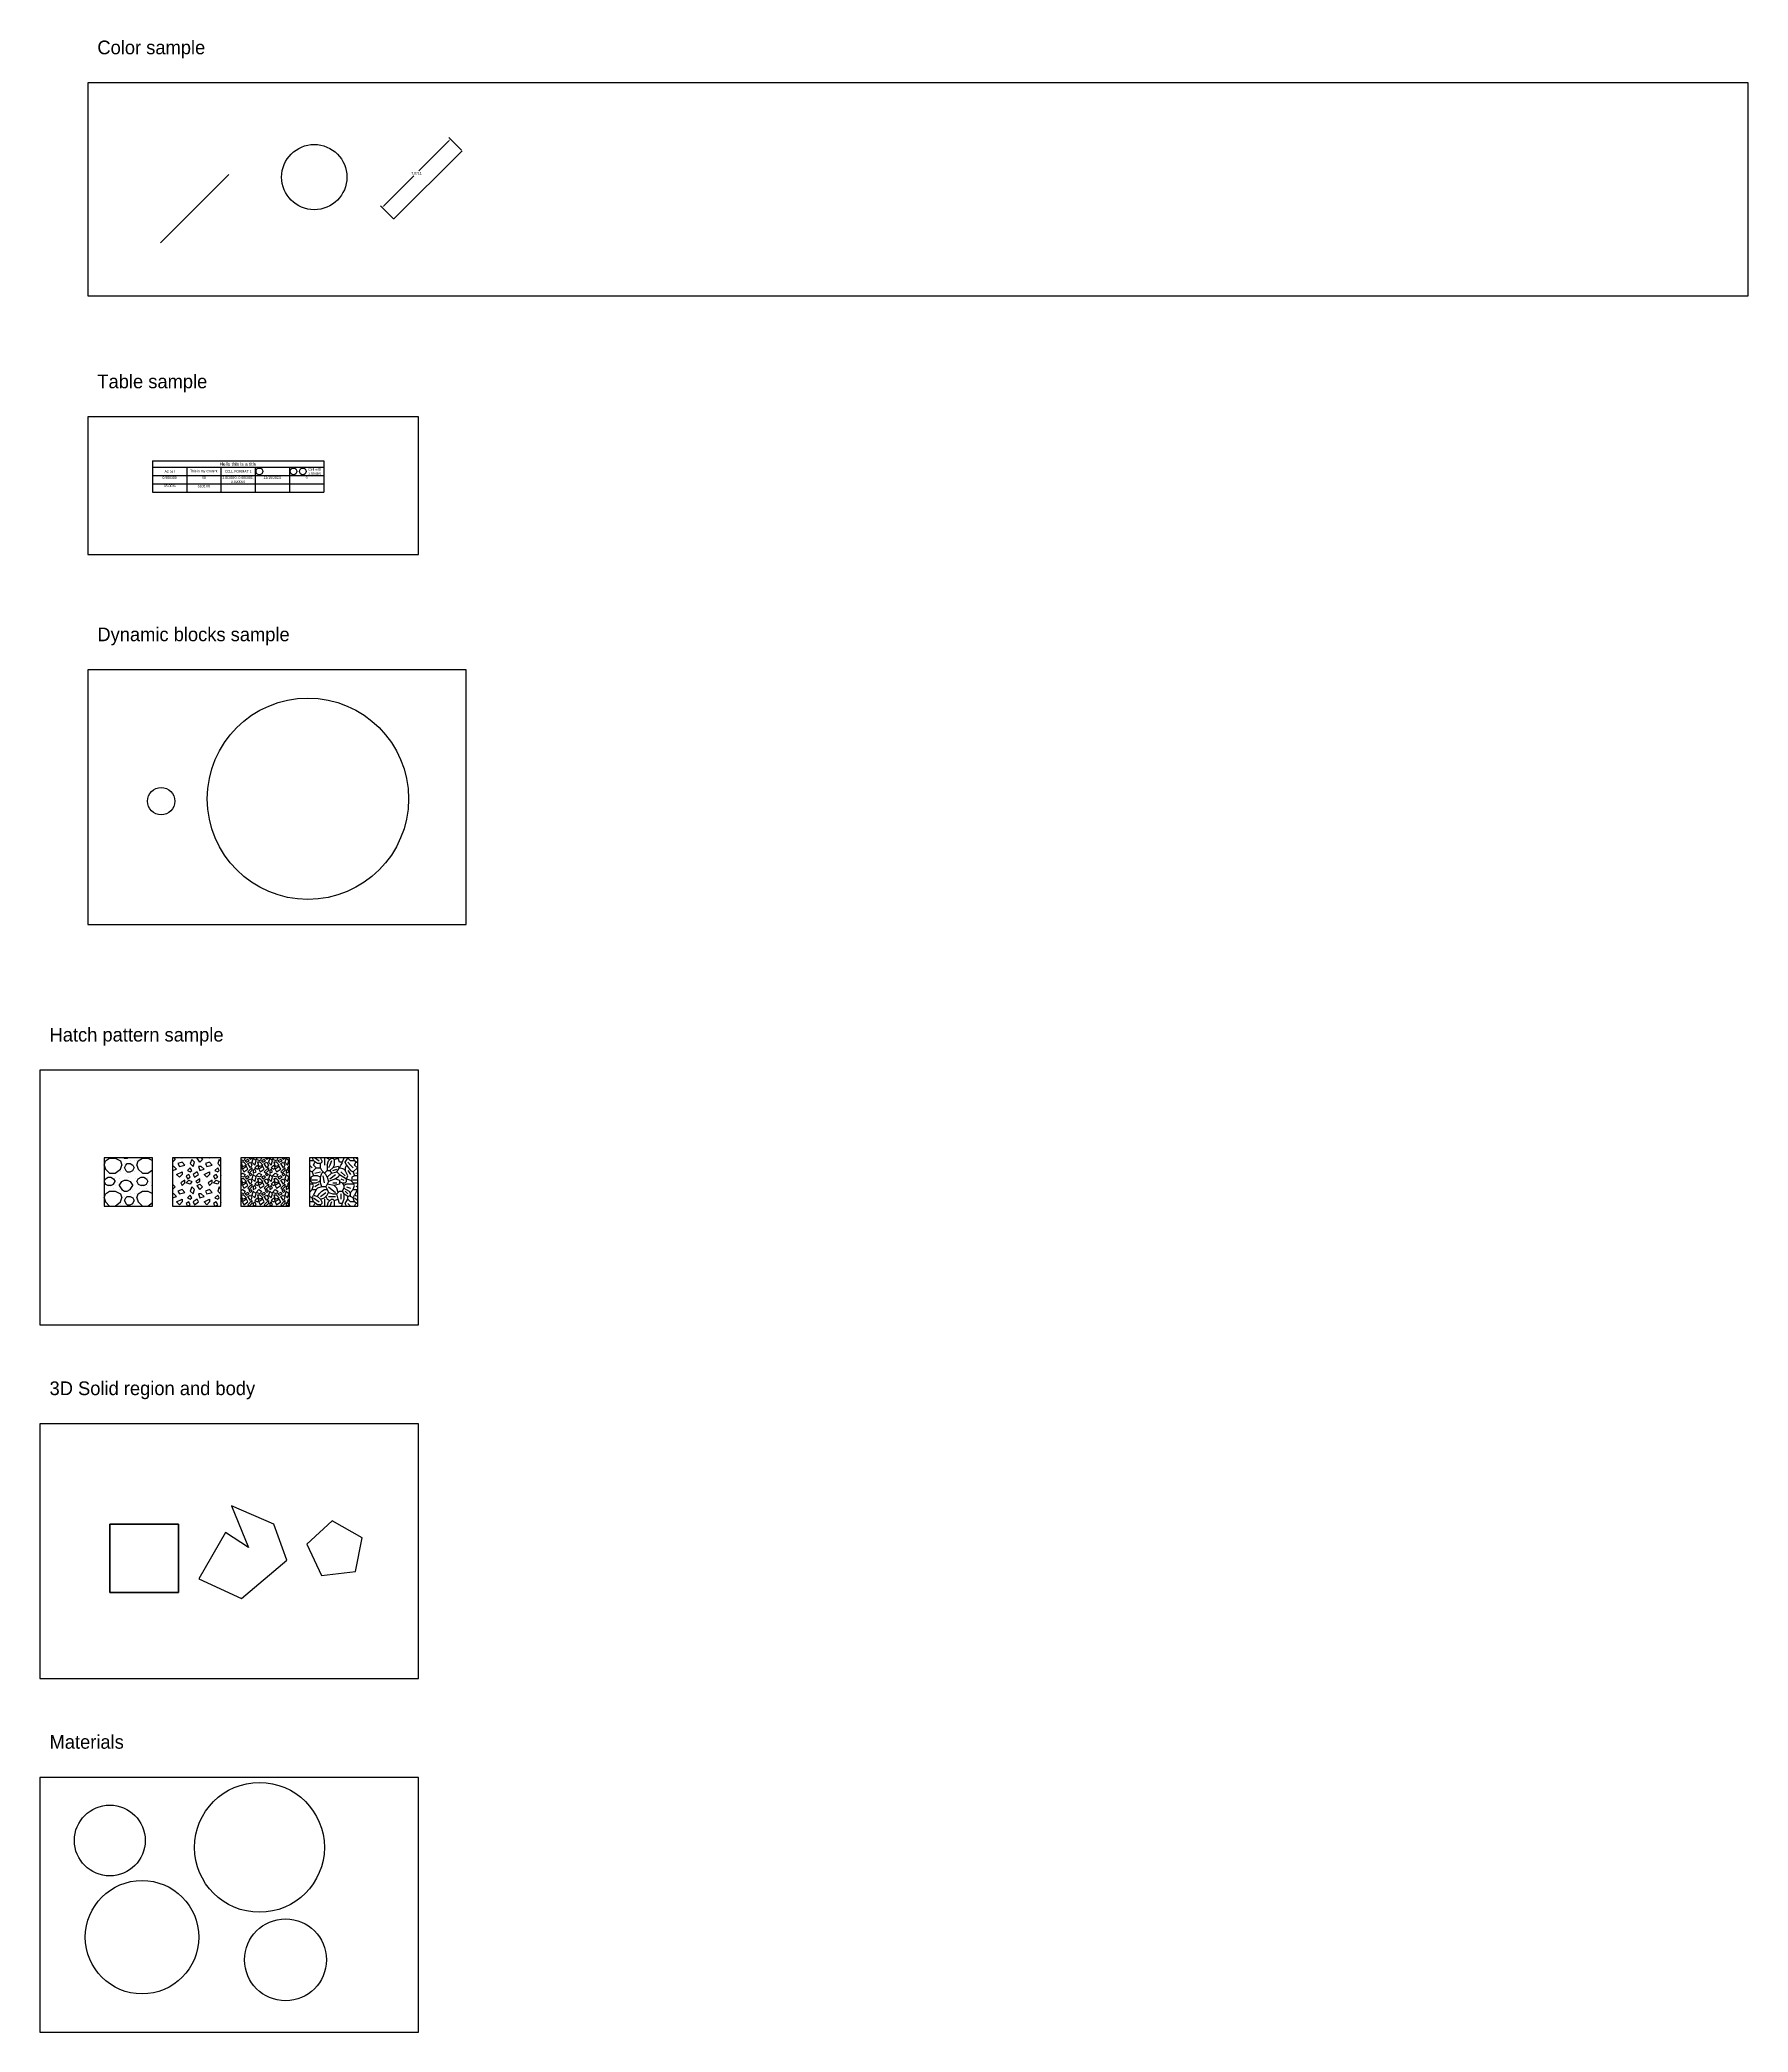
# Model space of a CAD drawing. Extents: x -15 to 1852, y -566 to 111.
# Drawn here: x 10.2 to 134.9, y -255.5 to -109.9 of the extents above; entities that cross this region are included whole.
import ezdxf

# ---------------------------------------------------------------- set-up
doc = ezdxf.new("R2010")
doc.units = 0
doc.header["$PDMODE"] = 34
doc.header["$PDSIZE"] = 0.1
doc.layers.get('0').update_dxf_attribs({"linetype": 'CONTINUOUS'})
doc.layers.get('DEFPOINTS').update_dxf_attribs({"linetype": 'CONTINUOUS'})
doc.styles.add('CUSTOM_TEXT_STYLE', font='txt')
doc.dimstyles.get("Standard").update_dxf_attribs({"dimtxt": 0.18, "dimasz": 0.18, "dimexe": 0.18, "dimexo": 0.0625, "dimgap": 0.09, "dimtad": 0, "dimtih": 1, "dimtoh": 1, "dimzin": 0, "dimcen": 0.09, "dimazin": 3, "dimtfac": 1, "dimtofl": 0, "dimtmove": 0, "dimatfit": 3})

# ---------------------------------------------------------------- blocks, each defined once
blk = doc.blocks.new('*U56')
at = {"color": 151}
blk.add_text('7.0711', height=0.18, dxfattribs=at).set_placement((37.29, -119.78))
blk = doc.blocks.new('*D14')
at = {"color": 86}
for p, q in [((40.03, -117.32), (37.84, -119.51)), ((35.28, -122.07), (37.47, -119.88))]:
    blk.add_line(p, q, dxfattribs=at)
at = {"color": 183}
for p, q in [((40.96, -117.99), (40.03, -117.07)), ((35.96, -122.99), (35.03, -122.07))]:
    blk.add_line(p, q, dxfattribs=at)
at = {"color": 86}
for points in [[(40.01, -117.3), (40.05, -117.34), (40.15, -117.19)], [(35.26, -122.05), (35.3, -122.09), (35.15, -122.19)]]:
    blk.add_solid(points, dxfattribs=at)
at = {"layer": 'DEFPOINTS', "color": 0}
for p in [(40.15, -117.19), (41, -118.04), (36, -123.04)]:
    blk.add_point(p, dxfattribs=at)
at = {"color": 193}
blk.add_blockref('*U56', (0, 0), dxfattribs=at)
blk = doc.blocks.new('MY_BLOCK')
blk.add_circle((163, 44), 40.8)
blk = doc.blocks.new('*U95')
at = {"color": 0}
for s, p in [('Cell with', (11.38, -0.7)), ('2 blocks', (11.39, -1))]:
    blk.add_text(s, height=0.18, dxfattribs=at).set_placement(p)
blk = doc.blocks.new('*U25')
at = {"color": 0, "xscale": 0.0059638804853486, "yscale": 0.0059638804853486, "zscale": 0.0059638804853486}
for p in [(9.33, -1.02), (10, -1.02)]:
    blk.add_blockref('MY_BLOCK', p, dxfattribs=at)
at = {"color": 193}
blk.add_blockref('*U95', (0, 0), dxfattribs=at)
blk = doc.blocks.new('*U57')
for p, q in [((18.39, -140.7), (30.89, -140.7)), ((18.39, -140.7), (18.39, -142.97)), ((30.89, -140.7), (30.89, -142.97)), ((18.39, -141.16), (30.89, -141.16)), ((18.39, -141.76), (30.89, -141.76)), ((18.39, -142.37), (30.89, -142.37)), ((20.89, -141.16), (20.89, -142.97)), ((23.39, -141.16), (23.39, -142.97)), ((25.89, -141.16), (25.89, -142.97)), ((28.39, -141.16), (28.39, -142.97)), ((18.39, -142.97), (30.89, -142.97))]:
    blk.add_line(p, q)
at = {"color": 8}
blk.add_line((18.39, -140.7), (18.39, -140.7), dxfattribs=at)
at = {"xscale": 0.0059638804853486, "yscale": 0.0059638804853486, "zscale": 0.0059638804853486}
blk.add_blockref('MY_BLOCK', (25.22, -141.72), dxfattribs=at)
blk.add_blockref('*U25', (18.39, -140.7))
for s, height, p in [('Hello this is a title', 0.25, (23.28, -141.05)), ('0.500000', 0.18, (19.12, -142.01)), ('35.00%%%', 0.18, (19.22, -142.61)), ('A2 cell', 0.18, (19.27, -141.55)), ('This is my content', 0.18, (21.13, -141.52)), ('$100.00', 0.18, (21.69, -142.63)), ('60', 0.18, (22, -142.01)), ('0.000000, 0.000000,', 0.18, (23.49, -142.01)), ('CELL FORMAT 1', 0.18, (23.67, -141.55)), ('0.000000', 0.18, (24.12, -142.31)), ('11/15/2024', 0.18, (26.5, -142.01)), ('5', 0.18, (29.57, -142))]:
    blk.add_text(s, height=height).set_placement(p)
blk = doc.blocks.new('*U18')
blk.add_circle((0, 0), 1)
blk = doc.blocks.new('*U19')
blk.add_circle((6.35, 0.18), 7.35)
blk = doc.blocks.new('*X83')
at = {"color": 0}
for p, q in [((14.85, -192.12), (14.95, -191.82)), ((14.95, -191.82), (15.25, -191.62)), ((15.25, -191.62), (15.65, -191.62)), ((15.65, -191.62), (16.05, -191.82)), ((16.05, -191.82), (16.15, -192.12)), ((16.28, -191.58), (16.35, -191.62)), ((16.35, -191.62), (16.55, -191.62)), ((16.35, -192.02), (16.35, -192.02)), ((16.45, -192.12), (16.55, -192.02)), ((16.55, -191.62), (16.62, -191.58)), ((16.55, -192.02), (16.75, -192.02)), ((16.75, -191.82), (16.75, -191.82)), ((16.75, -192.02), (16.95, -192.12)), ((17.05, -191.82), (17.05, -191.82)), ((17.25, -191.82), (17.25, -191.82)), ((17.25, -192.12), (17.35, -191.82)), ((17.35, -191.82), (17.65, -191.62)), ((17.65, -191.62), (18.05, -191.62)), ((18.05, -191.62), (18.38, -191.79)), ((14.85, -192.12), (14.95, -192.42)), ((14.85, -193.32), (14.95, -193.12)), ((14.85, -193.32), (14.95, -193.52)), ((14.95, -192.42), (15.25, -192.72)), ((14.95, -193.12), (15.15, -193.02)), ((14.95, -193.52), (15.15, -193.62)), ((15.15, -193.02), (15.35, -193.02)), ((15.25, -192.72), (15.65, -192.72)), ((15.35, -193.02), (15.55, -193.12)), ((15.35, -193.62), (15.55, -193.52)), ((15.55, -193.12), (15.65, -193.32)), ((15.55, -193.52), (15.65, -193.32)), ((15.65, -192.72), (16.05, -192.42)), ((15.65, -193.02), (15.65, -193.02)), ((15.85, -193.42), (15.85, -193.42)), ((15.95, -193.12), (15.95, -193.12)), ((15.95, -193.62), (16.15, -193.32)), ((16.05, -192.42), (16.15, -192.12)), ((16.05, -192.62), (16.05, -192.62)), ((16.15, -193.32), (16.35, -193.22)), ((16.25, -192.52), (16.25, -192.52)), ((16.35, -192.32), (16.45, -192.12)), ((16.35, -192.32), (16.45, -192.52)), ((16.35, -193.22), (16.55, -193.22)), ((16.45, -192.52), (16.55, -192.62)), ((16.45, -192.72), (16.45, -192.72)), ((16.55, -192.62), (16.75, -192.62)), ((16.55, -193.22), (16.75, -193.32)), ((16.65, -193.02), (16.65, -193.02)), ((16.75, -192.62), (16.95, -192.52)), ((16.75, -193.32), (16.95, -193.62)), ((16.95, -192.12), (17.05, -192.32)), ((16.95, -192.52), (17.05, -192.32)), ((17.05, -192.62), (17.05, -192.62)), ((17.15, -193.12), (17.15, -193.12)), ((17.25, -192.12), (17.35, -192.42)), ((17.25, -193.32), (17.35, -193.12)), ((17.25, -193.32), (17.35, -193.52)), ((17.35, -192.42), (17.65, -192.72)), ((17.35, -193.12), (17.55, -193.02)), ((17.35, -193.52), (17.55, -193.62)), ((17.55, -193.02), (17.75, -193.02)), ((17.65, -192.72), (18.05, -192.72)), ((17.75, -193.02), (17.95, -193.12)), ((17.75, -193.62), (17.95, -193.52)), ((17.95, -193.12), (18.05, -193.32)), ((17.95, -193.52), (18.05, -193.32)), ((18.05, -192.72), (18.38, -192.47)), ((18.05, -193.02), (18.05, -193.02)), ((18.25, -193.42), (18.25, -193.42)), ((18.35, -193.12), (18.35, -193.12)), ((14.85, -194.22), (14.85, -194.22)), ((14.85, -194.52), (14.95, -194.22)), ((14.85, -194.52), (14.95, -194.82)), ((14.95, -194.22), (15.25, -194.02)), ((14.95, -194.82), (15.25, -195.12)), ((15.05, -193.82), (15.05, -193.82)), ((15.35, -193.62), (15.15, -193.62)), ((15.25, -194.02), (15.65, -194.02)), ((15.55, -193.82), (15.55, -193.82)), ((15.65, -193.62), (15.65, -193.62)), ((15.65, -194.02), (16.05, -194.22)), ((15.65, -195.12), (16.05, -194.82)), ((15.95, -193.62), (16.15, -193.92)), ((15.95, -193.92), (15.95, -193.92)), ((16.05, -194.22), (16.15, -194.52)), ((16.05, -194.82), (16.15, -194.52)), ((16.15, -193.92), (16.35, -194.02)), ((16.25, -194.92), (16.25, -194.92)), ((16.35, -194.02), (16.55, -194.02)), ((16.35, -194.42), (16.35, -194.42)), ((16.35, -194.72), (16.45, -194.52)), ((16.35, -194.72), (16.45, -194.92)), ((16.45, -194.52), (16.55, -194.42)), ((16.45, -194.92), (16.55, -195.02)), ((16.55, -194.02), (16.75, -193.92)), ((16.55, -194.42), (16.75, -194.42)), ((16.75, -193.92), (16.95, -193.62)), ((16.75, -194.22), (16.75, -194.22)), ((16.75, -194.42), (16.95, -194.52)), ((16.75, -195.02), (16.95, -194.92)), ((16.95, -193.92), (16.95, -193.92)), ((16.95, -194.52), (17.05, -194.72)), ((16.95, -194.92), (17.05, -194.72)), ((17.05, -194.22), (17.05, -194.22)), ((17.25, -194.22), (17.25, -194.22)), ((17.25, -194.52), (17.35, -194.22)), ((17.25, -194.52), (17.35, -194.82)), ((17.35, -194.22), (17.65, -194.02)), ((17.35, -194.82), (17.65, -195.12)), ((17.45, -193.82), (17.45, -193.82)), ((17.75, -193.62), (17.55, -193.62)), ((17.65, -194.02), (18.05, -194.02)), ((17.95, -193.82), (17.95, -193.82)), ((18.05, -193.62), (18.05, -193.62)), ((18.05, -194.02), (18.38, -194.19)), ((18.05, -195.12), (18.38, -194.87)), ((18.35, -193.62), (18.38, -193.57)), ((18.35, -193.62), (18.38, -193.67)), ((18.35, -193.92), (18.35, -193.92)), ((16.05, -195.02), (16.05, -195.02)), ((16.55, -195.02), (16.75, -195.02)), ((17.05, -195.02), (17.05, -195.02))]:
    blk.add_line(p, q, dxfattribs=at)
blk = doc.blocks.new('*X84')
at = {"color": 0}
for p, q in [((20.05, -191.72), (19.85, -191.92)), ((19.91, -191.58), (20.05, -191.72)), ((20.55, -191.92), (20.25, -192.02)), ((20.25, -192.02), (20.35, -192.22)), ((20.53, -191.58), (20.55, -191.62)), ((20.55, -191.62), (20.58, -191.58)), ((20.75, -192.12), (20.55, -191.92)), ((21.25, -191.72), (21.15, -192.02)), ((21.15, -192.02), (21.35, -192.22)), ((21.45, -191.92), (21.25, -191.72)), ((21.35, -192.22), (21.45, -191.92)), ((21.65, -191.62), (21.72, -191.58)), ((21.85, -191.92), (21.65, -191.62)), ((22.05, -191.72), (21.85, -191.92)), ((21.91, -191.58), (22.05, -191.72)), ((22.55, -191.92), (22.25, -192.02)), ((22.25, -192.02), (22.35, -192.22)), ((22.53, -191.58), (22.55, -191.62)), ((22.55, -191.62), (22.58, -191.58)), ((22.75, -192.12), (22.55, -191.92)), ((23.25, -191.72), (23.15, -192.02)), ((23.15, -192.02), (23.35, -192.22)), ((23.38, -191.85), (23.25, -191.72)), ((19.95, -192.22), (19.85, -192.22)), ((19.85, -192.52), (20.15, -192.42)), ((19.85, -192.52), (19.85, -192.52)), ((19.85, -193.12), (19.85, -193.12)), ((19.85, -193.52), (20.05, -193.72)), ((20.15, -192.42), (19.95, -192.22)), ((20.15, -192.82), (20.55, -192.62)), ((20.35, -193.02), (20.15, -192.82)), ((20.35, -192.22), (20.75, -192.12)), ((20.55, -192.82), (20.35, -193.02)), ((20.75, -193.22), (20.45, -193.42)), ((20.45, -193.42), (20.55, -193.62)), ((20.55, -192.62), (20.55, -192.82)), ((20.55, -193.62), (20.75, -193.42)), ((20.75, -193.42), (20.75, -193.22)), ((21.05, -192.82), (20.85, -192.92)), ((20.85, -192.92), (20.95, -193.12)), ((20.85, -193.42), (21.05, -193.22)), ((21.15, -193.52), (20.85, -193.42)), ((21.15, -192.32), (20.95, -192.52)), ((20.95, -192.52), (21.15, -192.62)), ((20.95, -193.12), (21.15, -193.02)), ((21.15, -193.02), (21.05, -192.82)), ((21.05, -193.22), (21.25, -193.32)), ((21.25, -192.52), (21.15, -192.32)), ((21.15, -192.62), (21.25, -192.52)), ((21.25, -193.32), (21.15, -193.52)), ((21.65, -192.62), (21.35, -192.82)), ((21.35, -192.82), (21.45, -193.02)), ((21.45, -193.02), (21.75, -192.82)), ((21.85, -193.12), (21.55, -193.32)), ((21.55, -193.32), (21.65, -193.42)), ((21.75, -192.82), (21.65, -192.62)), ((21.65, -193.42), (21.85, -193.32)), ((21.65, -193.62), (21.85, -193.52)), ((21.95, -192.22), (21.75, -192.22)), ((21.75, -192.22), (21.85, -192.52)), ((21.85, -192.52), (22.15, -192.42)), ((21.85, -193.32), (21.85, -193.12)), ((21.85, -193.52), (22.05, -193.72)), ((22.15, -192.42), (21.95, -192.22)), ((22.15, -192.82), (22.55, -192.62)), ((22.35, -193.02), (22.15, -192.82)), ((22.35, -192.22), (22.75, -192.12)), ((22.55, -192.82), (22.35, -193.02)), ((22.75, -193.22), (22.45, -193.42)), ((22.45, -193.42), (22.55, -193.62)), ((22.55, -192.62), (22.55, -192.82)), ((22.55, -193.62), (22.75, -193.42)), ((22.75, -193.42), (22.75, -193.22)), ((23.05, -192.82), (22.85, -192.92)), ((22.85, -192.92), (22.95, -193.12)), ((22.85, -193.42), (23.05, -193.22)), ((23.15, -193.52), (22.85, -193.42)), ((23.15, -192.32), (22.95, -192.52)), ((22.95, -192.52), (23.15, -192.62)), ((22.95, -193.12), (23.15, -193.02)), ((23.15, -193.02), (23.05, -192.82)), ((23.05, -193.22), (23.25, -193.32)), ((23.25, -192.52), (23.15, -192.32)), ((23.15, -192.62), (23.25, -192.52)), ((23.25, -193.32), (23.15, -193.52)), ((23.35, -192.22), (23.38, -192.11)), ((23.38, -192.8), (23.35, -192.82)), ((23.35, -192.82), (23.38, -192.89)), ((20.05, -193.72), (19.85, -193.92)), ((19.85, -193.92), (19.85, -193.92)), ((19.95, -194.22), (19.85, -194.22)), ((19.85, -194.52), (20.15, -194.42)), ((19.85, -194.52), (19.85, -194.52)), ((20.15, -194.42), (19.95, -194.22)), ((20.15, -194.82), (20.55, -194.62)), ((20.35, -195.02), (20.15, -194.82)), ((20.55, -193.92), (20.25, -194.02)), ((20.25, -194.02), (20.35, -194.22)), ((20.35, -194.22), (20.75, -194.12)), ((20.55, -194.82), (20.35, -195.02)), ((20.75, -194.12), (20.55, -193.92)), ((20.55, -194.62), (20.55, -194.82)), ((21.05, -194.82), (20.85, -194.92)), ((20.85, -194.92), (20.95, -195.12)), ((21.15, -194.32), (20.95, -194.52)), ((20.95, -194.52), (21.15, -194.62)), ((21.15, -195.02), (21.05, -194.82)), ((21.25, -193.72), (21.15, -194.02)), ((21.15, -194.02), (21.35, -194.22)), ((21.25, -194.52), (21.15, -194.32)), ((21.15, -194.62), (21.25, -194.52)), ((21.45, -193.92), (21.25, -193.72)), ((21.35, -194.22), (21.45, -193.92)), ((21.65, -194.62), (21.35, -194.82)), ((21.35, -194.82), (21.45, -195.02)), ((21.45, -195.02), (21.75, -194.82)), ((21.85, -193.92), (21.65, -193.62)), ((21.75, -194.82), (21.65, -194.62)), ((21.95, -194.22), (21.75, -194.22)), ((21.75, -194.22), (21.85, -194.52)), ((22.05, -193.72), (21.85, -193.92)), ((21.85, -194.52), (22.15, -194.42)), ((22.15, -194.42), (21.95, -194.22)), ((22.15, -194.82), (22.55, -194.62)), ((22.35, -195.02), (22.15, -194.82)), ((22.55, -193.92), (22.25, -194.02)), ((22.25, -194.02), (22.35, -194.22)), ((22.35, -194.22), (22.75, -194.12)), ((22.55, -194.82), (22.35, -195.02)), ((22.75, -194.12), (22.55, -193.92)), ((22.55, -194.62), (22.55, -194.82)), ((23.05, -194.82), (22.85, -194.92)), ((22.85, -194.92), (22.95, -195.12)), ((23.15, -194.32), (22.95, -194.52)), ((22.95, -194.52), (23.15, -194.62)), ((23.15, -195.02), (23.05, -194.82)), ((23.25, -193.72), (23.15, -194.02)), ((23.15, -194.02), (23.35, -194.22)), ((23.25, -194.52), (23.15, -194.32)), ((23.15, -194.62), (23.25, -194.52)), ((23.38, -193.85), (23.25, -193.72)), ((23.35, -194.22), (23.38, -194.11)), ((23.38, -194.8), (23.35, -194.82)), ((23.35, -194.82), (23.38, -194.89)), ((19.85, -195.12), (19.85, -195.12)), ((20.95, -195.12), (21.15, -195.02)), ((21.85, -195.12), (21.85, -195.12)), ((22.95, -195.12), (23.15, -195.02))]:
    blk.add_line(p, q, dxfattribs=at)
blk = doc.blocks.new('*X85')
at = {"color": 0}
for p, q in [((24.85, -191.62), (24.88, -191.58)), ((25.05, -191.82), (24.85, -191.75)), ((25.05, -191.92), (24.85, -191.92)), ((24.85, -191.92), (24.95, -192.22)), ((25.15, -191.62), (25.05, -191.82)), ((25.25, -192.12), (25.05, -191.92)), ((25.08, -191.58), (25.15, -191.62)), ((25.35, -191.72), (25.15, -191.82)), ((25.15, -191.82), (25.25, -191.92)), ((25.25, -191.92), (25.45, -191.82)), ((25.45, -191.82), (25.35, -191.72)), ((25.35, -192.02), (25.55, -191.92)), ((25.55, -192.32), (25.35, -192.02)), ((25.45, -191.62), (25.48, -191.58)), ((25.55, -191.72), (25.45, -191.62)), ((25.65, -191.62), (25.55, -191.72)), ((25.55, -191.92), (25.65, -192.12)), ((25.61, -191.58), (25.65, -191.62)), ((25.75, -191.62), (25.65, -191.92)), ((25.65, -191.92), (25.85, -192.12)), ((25.95, -191.82), (25.75, -191.62)), ((25.85, -192.12), (25.95, -191.82)), ((25.95, -191.72), (26.08, -191.58)), ((26.25, -191.82), (25.95, -191.72)), ((26.25, -191.92), (26.05, -191.92)), ((26.05, -191.92), (26.15, -192.22)), ((26.35, -191.62), (26.25, -191.82)), ((26.45, -192.12), (26.25, -191.92)), ((26.28, -191.58), (26.35, -191.62)), ((26.55, -191.72), (26.35, -191.82)), ((26.35, -191.82), (26.45, -191.92)), ((26.45, -191.92), (26.65, -191.82)), ((26.65, -191.82), (26.55, -191.72)), ((26.55, -192.02), (26.75, -191.92)), ((26.75, -192.32), (26.55, -192.02)), ((26.65, -191.62), (26.68, -191.58)), ((26.75, -191.72), (26.65, -191.62)), ((26.85, -191.62), (26.75, -191.72)), ((26.75, -191.92), (26.85, -192.12)), ((26.81, -191.58), (26.85, -191.62)), ((26.95, -191.62), (26.85, -191.92)), ((26.85, -191.92), (27.05, -192.12)), ((27.15, -191.82), (26.95, -191.62)), ((27.05, -192.12), (27.15, -191.82)), ((27.15, -191.72), (27.28, -191.58)), ((27.45, -191.82), (27.15, -191.72)), ((27.45, -191.92), (27.25, -191.92)), ((27.25, -191.92), (27.35, -192.22)), ((27.55, -191.62), (27.45, -191.82)), ((27.65, -192.12), (27.45, -191.92)), ((27.48, -191.58), (27.55, -191.62)), ((27.75, -191.72), (27.55, -191.82)), ((27.55, -191.82), (27.65, -191.92)), ((27.65, -191.92), (27.85, -191.82)), ((27.85, -191.82), (27.75, -191.72)), ((27.75, -192.02), (27.95, -191.92)), ((27.95, -192.32), (27.75, -192.02)), ((27.85, -191.62), (27.88, -191.58)), ((27.95, -191.72), (27.85, -191.62)), ((28.05, -191.62), (27.95, -191.72)), ((27.95, -191.92), (28.05, -192.12)), ((28.01, -191.58), (28.05, -191.62)), ((28.15, -191.62), (28.05, -191.92)), ((28.05, -191.92), (28.25, -192.12)), ((28.35, -191.82), (28.15, -191.62)), ((28.25, -192.12), (28.35, -191.82)), ((28.35, -191.72), (28.38, -191.68)), ((28.38, -191.73), (28.35, -191.72)), ((24.85, -192.12), (24.85, -192.12)), ((24.95, -192.32), (24.85, -192.12)), ((24.85, -192.42), (24.95, -192.32)), ((24.85, -192.42), (24.85, -192.42)), ((24.85, -192.82), (24.95, -192.72)), ((25.05, -193.02), (24.85, -192.95)), ((25.05, -193.12), (24.85, -193.12)), ((24.85, -193.12), (24.95, -193.42)), ((24.85, -193.32), (24.85, -193.32)), ((24.95, -193.52), (24.85, -193.32)), ((24.85, -193.62), (24.95, -193.52)), ((24.95, -192.22), (25.25, -192.12)), ((25.25, -192.22), (24.95, -192.42)), ((24.95, -192.42), (25.05, -192.62)), ((24.95, -192.72), (25.15, -192.82)), ((24.95, -193.42), (25.25, -193.32)), ((25.25, -193.42), (24.95, -193.62)), ((25.05, -192.62), (25.35, -192.42)), ((25.15, -192.82), (25.05, -193.02)), ((25.25, -193.32), (25.05, -193.12)), ((25.35, -192.92), (25.15, -193.02)), ((25.15, -193.02), (25.25, -193.12)), ((25.35, -192.42), (25.25, -192.22)), ((25.25, -193.12), (25.45, -193.02)), ((25.35, -193.62), (25.25, -193.42)), ((25.35, -192.62), (25.65, -192.32)), ((25.45, -192.72), (25.35, -192.62)), ((25.45, -193.02), (25.35, -192.92)), ((25.35, -193.22), (25.55, -193.12)), ((25.55, -193.52), (25.35, -193.22)), ((25.35, -193.82), (25.65, -193.52)), ((25.65, -192.52), (25.45, -192.72)), ((25.45, -192.82), (25.55, -192.72)), ((25.55, -192.92), (25.45, -192.82)), ((25.65, -192.12), (25.55, -192.32)), ((25.55, -192.72), (25.65, -192.82)), ((25.65, -192.82), (25.55, -192.92)), ((25.55, -193.12), (25.65, -193.32)), ((25.65, -193.32), (25.55, -193.52)), ((25.65, -192.32), (25.65, -192.52)), ((25.75, -192.82), (25.65, -193.12)), ((25.65, -193.12), (25.85, -193.32)), ((25.65, -193.52), (25.65, -193.72)), ((25.85, -192.42), (25.75, -192.52)), ((25.75, -192.52), (25.75, -192.72)), ((25.75, -192.72), (25.95, -192.62)), ((25.95, -193.02), (25.75, -192.82)), ((26.05, -192.12), (25.85, -192.32)), ((25.85, -192.32), (26.05, -192.42)), ((25.95, -192.62), (25.85, -192.42)), ((25.85, -193.32), (25.95, -193.02)), ((26.05, -193.32), (25.85, -193.52)), ((25.85, -193.52), (26.05, -193.62)), ((25.95, -192.92), (26.15, -192.72)), ((26.25, -193.02), (25.95, -192.92)), ((26.15, -192.32), (26.05, -192.12)), ((26.05, -192.42), (26.15, -192.32)), ((26.25, -193.12), (26.05, -193.12)), ((26.05, -193.12), (26.15, -193.42)), ((26.15, -193.52), (26.05, -193.32)), ((26.05, -193.62), (26.15, -193.52)), ((26.15, -192.22), (26.45, -192.12)), ((26.45, -192.22), (26.15, -192.42)), ((26.15, -192.42), (26.25, -192.62)), ((26.15, -192.72), (26.35, -192.82)), ((26.15, -193.42), (26.45, -193.32)), ((26.45, -193.42), (26.15, -193.62)), ((26.25, -192.62), (26.55, -192.42)), ((26.35, -192.82), (26.25, -193.02)), ((26.45, -193.32), (26.25, -193.12)), ((26.55, -192.92), (26.35, -193.02)), ((26.35, -193.02), (26.45, -193.12)), ((26.55, -192.42), (26.45, -192.22)), ((26.45, -193.12), (26.65, -193.02)), ((26.55, -193.62), (26.45, -193.42)), ((26.55, -192.62), (26.85, -192.32)), ((26.65, -192.72), (26.55, -192.62)), ((26.65, -193.02), (26.55, -192.92)), ((26.55, -193.22), (26.75, -193.12)), ((26.75, -193.52), (26.55, -193.22)), ((26.55, -193.82), (26.85, -193.52)), ((26.85, -192.52), (26.65, -192.72)), ((26.65, -192.82), (26.75, -192.72)), ((26.75, -192.92), (26.65, -192.82)), ((26.85, -192.12), (26.75, -192.32)), ((26.75, -192.72), (26.85, -192.82)), ((26.85, -192.82), (26.75, -192.92)), ((26.75, -193.12), (26.85, -193.32)), ((26.85, -193.32), (26.75, -193.52)), ((26.85, -192.32), (26.85, -192.52)), ((26.95, -192.82), (26.85, -193.12)), ((26.85, -193.12), (27.05, -193.32)), ((26.85, -193.52), (26.85, -193.72)), ((27.05, -192.42), (26.95, -192.52)), ((26.95, -192.52), (26.95, -192.72)), ((26.95, -192.72), (27.15, -192.62)), ((27.15, -193.02), (26.95, -192.82)), ((27.25, -192.12), (27.05, -192.32)), ((27.05, -192.32), (27.25, -192.42)), ((27.15, -192.62), (27.05, -192.42)), ((27.05, -193.32), (27.15, -193.02)), ((27.25, -193.32), (27.05, -193.52)), ((27.05, -193.52), (27.25, -193.62)), ((27.15, -192.92), (27.35, -192.72)), ((27.45, -193.02), (27.15, -192.92)), ((27.35, -192.32), (27.25, -192.12)), ((27.25, -192.42), (27.35, -192.32)), ((27.45, -193.12), (27.25, -193.12)), ((27.25, -193.12), (27.35, -193.42)), ((27.35, -193.52), (27.25, -193.32)), ((27.25, -193.62), (27.35, -193.52)), ((27.35, -192.22), (27.65, -192.12)), ((27.65, -192.22), (27.35, -192.42)), ((27.35, -192.42), (27.45, -192.62)), ((27.35, -192.72), (27.55, -192.82)), ((27.35, -193.42), (27.65, -193.32)), ((27.65, -193.42), (27.35, -193.62)), ((27.45, -192.62), (27.75, -192.42)), ((27.55, -192.82), (27.45, -193.02)), ((27.65, -193.32), (27.45, -193.12)), ((27.75, -192.92), (27.55, -193.02)), ((27.55, -193.02), (27.65, -193.12)), ((27.75, -192.42), (27.65, -192.22)), ((27.65, -193.12), (27.85, -193.02)), ((27.75, -193.62), (27.65, -193.42)), ((27.75, -192.62), (28.05, -192.32)), ((27.85, -192.72), (27.75, -192.62)), ((27.85, -193.02), (27.75, -192.92)), ((27.75, -193.22), (27.95, -193.12)), ((27.95, -193.52), (27.75, -193.22)), ((27.75, -193.82), (28.05, -193.52)), ((28.05, -192.52), (27.85, -192.72)), ((27.85, -192.82), (27.95, -192.72)), ((27.95, -192.92), (27.85, -192.82)), ((28.05, -192.12), (27.95, -192.32)), ((27.95, -192.72), (28.05, -192.82)), ((28.05, -192.82), (27.95, -192.92)), ((27.95, -193.12), (28.05, -193.32)), ((28.05, -193.32), (27.95, -193.52)), ((28.05, -192.32), (28.05, -192.52)), ((28.15, -192.82), (28.05, -193.12)), ((28.05, -193.12), (28.25, -193.32)), ((28.05, -193.52), (28.05, -193.72)), ((28.25, -192.42), (28.15, -192.52)), ((28.15, -192.52), (28.15, -192.72)), ((28.15, -192.72), (28.35, -192.62)), ((28.35, -193.02), (28.15, -192.82)), ((28.38, -192.18), (28.25, -192.32)), ((28.25, -192.32), (28.38, -192.39)), ((28.35, -192.62), (28.25, -192.42)), ((28.25, -193.32), (28.35, -193.02)), ((28.38, -193.38), (28.25, -193.52)), ((28.25, -193.52), (28.38, -193.59)), ((28.35, -192.92), (28.38, -192.88)), ((28.38, -192.93), (28.35, -192.92)), ((24.85, -193.62), (24.85, -193.62)), ((24.85, -194.02), (24.95, -193.92)), ((25.05, -194.22), (24.85, -194.15)), ((25.05, -194.32), (24.85, -194.32)), ((24.85, -194.32), (24.95, -194.62)), ((24.85, -194.52), (24.85, -194.52)), ((24.95, -194.72), (24.85, -194.52)), ((24.85, -194.82), (24.95, -194.72)), ((24.85, -194.82), (24.85, -194.82)), ((24.95, -193.62), (25.05, -193.82)), ((24.95, -193.92), (25.15, -194.02)), ((24.95, -194.62), (25.25, -194.52)), ((25.25, -194.62), (24.95, -194.82)), ((24.95, -194.82), (25.05, -195.02)), ((25.05, -193.82), (25.35, -193.62)), ((25.15, -194.02), (25.05, -194.22)), ((25.25, -194.52), (25.05, -194.32)), ((25.05, -195.02), (25.35, -194.82)), ((25.35, -194.12), (25.15, -194.22)), ((25.15, -194.22), (25.25, -194.32)), ((25.25, -194.32), (25.45, -194.22)), ((25.35, -194.82), (25.25, -194.62)), ((25.45, -193.92), (25.35, -193.82)), ((25.45, -194.22), (25.35, -194.12)), ((25.35, -194.42), (25.55, -194.32)), ((25.55, -194.72), (25.35, -194.42)), ((25.35, -195.02), (25.65, -194.72)), ((25.65, -193.72), (25.45, -193.92)), ((25.45, -194.02), (25.55, -193.92)), ((25.55, -194.12), (25.45, -194.02)), ((25.65, -194.92), (25.45, -195.12)), ((25.55, -193.92), (25.65, -194.02)), ((25.65, -194.02), (25.55, -194.12)), ((25.55, -194.32), (25.65, -194.52)), ((25.65, -194.52), (25.55, -194.72)), ((25.75, -194.02), (25.65, -194.32)), ((25.65, -194.32), (25.85, -194.52)), ((25.65, -194.72), (25.65, -194.92)), ((25.85, -193.62), (25.75, -193.72)), ((25.75, -193.72), (25.75, -193.92)), ((25.75, -193.92), (25.95, -193.82)), ((25.95, -194.22), (25.75, -194.02)), ((25.85, -194.82), (25.75, -194.92)), ((25.75, -194.92), (25.75, -195.12)), ((25.95, -193.82), (25.85, -193.62)), ((25.85, -194.52), (25.95, -194.22)), ((26.05, -194.52), (25.85, -194.72)), ((25.85, -194.72), (26.05, -194.82)), ((25.95, -195.02), (25.85, -194.82)), ((25.95, -194.12), (26.15, -193.92)), ((26.25, -194.22), (25.95, -194.12)), ((26.25, -194.32), (26.05, -194.32)), ((26.05, -194.32), (26.15, -194.62)), ((26.15, -194.72), (26.05, -194.52)), ((26.05, -194.82), (26.15, -194.72)), ((26.15, -193.62), (26.25, -193.82)), ((26.15, -193.92), (26.35, -194.02)), ((26.15, -194.62), (26.45, -194.52)), ((26.45, -194.62), (26.15, -194.82)), ((26.15, -194.82), (26.25, -195.02)), ((26.25, -193.82), (26.55, -193.62)), ((26.35, -194.02), (26.25, -194.22)), ((26.45, -194.52), (26.25, -194.32)), ((26.25, -195.02), (26.55, -194.82)), ((26.55, -194.12), (26.35, -194.22)), ((26.35, -194.22), (26.45, -194.32)), ((26.45, -194.32), (26.65, -194.22)), ((26.55, -194.82), (26.45, -194.62)), ((26.65, -193.92), (26.55, -193.82)), ((26.65, -194.22), (26.55, -194.12)), ((26.55, -194.42), (26.75, -194.32)), ((26.75, -194.72), (26.55, -194.42)), ((26.55, -195.02), (26.85, -194.72)), ((26.85, -193.72), (26.65, -193.92)), ((26.65, -194.02), (26.75, -193.92)), ((26.75, -194.12), (26.65, -194.02)), ((26.85, -194.92), (26.65, -195.12)), ((26.75, -193.92), (26.85, -194.02)), ((26.85, -194.02), (26.75, -194.12)), ((26.75, -194.32), (26.85, -194.52)), ((26.85, -194.52), (26.75, -194.72)), ((26.95, -194.02), (26.85, -194.32)), ((26.85, -194.32), (27.05, -194.52)), ((26.85, -194.72), (26.85, -194.92)), ((27.05, -193.62), (26.95, -193.72)), ((26.95, -193.72), (26.95, -193.92)), ((26.95, -193.92), (27.15, -193.82)), ((27.15, -194.22), (26.95, -194.02)), ((27.05, -194.82), (26.95, -194.92)), ((26.95, -194.92), (26.95, -195.12)), ((27.15, -193.82), (27.05, -193.62)), ((27.05, -194.52), (27.15, -194.22)), ((27.25, -194.52), (27.05, -194.72)), ((27.05, -194.72), (27.25, -194.82)), ((27.15, -195.02), (27.05, -194.82)), ((27.15, -194.12), (27.35, -193.92)), ((27.45, -194.22), (27.15, -194.12)), ((27.45, -194.32), (27.25, -194.32)), ((27.25, -194.32), (27.35, -194.62)), ((27.35, -194.72), (27.25, -194.52)), ((27.25, -194.82), (27.35, -194.72)), ((27.35, -193.62), (27.45, -193.82)), ((27.35, -193.92), (27.55, -194.02)), ((27.35, -194.62), (27.65, -194.52)), ((27.65, -194.62), (27.35, -194.82)), ((27.35, -194.82), (27.45, -195.02)), ((27.45, -193.82), (27.75, -193.62)), ((27.55, -194.02), (27.45, -194.22)), ((27.65, -194.52), (27.45, -194.32)), ((27.45, -195.02), (27.75, -194.82)), ((27.75, -194.12), (27.55, -194.22)), ((27.55, -194.22), (27.65, -194.32)), ((27.65, -194.32), (27.85, -194.22)), ((27.75, -194.82), (27.65, -194.62)), ((27.85, -193.92), (27.75, -193.82)), ((27.85, -194.22), (27.75, -194.12)), ((27.75, -194.42), (27.95, -194.32)), ((27.95, -194.72), (27.75, -194.42)), ((27.75, -195.02), (28.05, -194.72)), ((28.05, -193.72), (27.85, -193.92)), ((27.85, -194.02), (27.95, -193.92)), ((27.95, -194.12), (27.85, -194.02)), ((28.05, -194.92), (27.85, -195.12)), ((27.95, -193.92), (28.05, -194.02)), ((28.05, -194.02), (27.95, -194.12)), ((27.95, -194.32), (28.05, -194.52)), ((28.05, -194.52), (27.95, -194.72)), ((28.15, -194.02), (28.05, -194.32)), ((28.05, -194.32), (28.25, -194.52)), ((28.05, -194.72), (28.05, -194.92)), ((28.25, -193.62), (28.15, -193.72)), ((28.15, -193.72), (28.15, -193.92)), ((28.15, -193.92), (28.35, -193.82)), ((28.35, -194.22), (28.15, -194.02)), ((28.25, -194.82), (28.15, -194.92)), ((28.15, -194.92), (28.15, -195.12)), ((28.35, -193.82), (28.25, -193.62)), ((28.25, -194.52), (28.35, -194.22)), ((28.38, -194.58), (28.25, -194.72)), ((28.25, -194.72), (28.38, -194.79)), ((28.35, -195.02), (28.25, -194.82)), ((28.35, -194.12), (28.38, -194.08)), ((28.38, -194.13), (28.35, -194.12)), ((24.95, -195.12), (24.95, -195.12)), ((25.45, -195.12), (25.35, -195.02)), ((25.55, -195.12), (25.55, -195.12)), ((25.75, -195.12), (25.95, -195.02)), ((26.15, -195.12), (26.15, -195.12)), ((26.65, -195.12), (26.55, -195.02)), ((26.75, -195.12), (26.75, -195.12)), ((26.95, -195.12), (27.15, -195.02)), ((27.35, -195.12), (27.35, -195.12)), ((27.85, -195.12), (27.75, -195.02)), ((27.95, -195.12), (27.95, -195.12)), ((28.15, -195.12), (28.35, -195.02))]:
    blk.add_line(p, q, dxfattribs=at)
blk = doc.blocks.new('*X86')
at = {"color": 0}
for p, q in [((29.85, -191.82), (29.85, -191.82)), ((30.15, -191.82), (29.85, -191.82)), ((30.15, -191.82), (30.07, -191.58)), ((30.45, -192.02), (30.15, -191.82)), ((30.15, -192.12), (30.25, -191.92)), ((30.23, -191.58), (30.55, -191.82)), ((30.65, -192.02), (30.45, -192.02)), ((30.61, -191.58), (30.65, -191.62)), ((30.65, -191.62), (30.75, -191.58)), ((30.65, -191.62), (30.75, -191.82)), ((30.75, -191.92), (30.65, -192.02)), ((30.65, -192.12), (30.65, -192.02)), ((30.75, -191.82), (30.75, -191.92)), ((30.95, -191.62), (30.95, -192.12)), ((31.13, -191.58), (31.15, -191.62)), ((31.15, -191.62), (31.35, -191.72)), ((31.15, -192.12), (31.25, -191.82)), ((31.25, -191.82), (31.45, -191.62)), ((31.45, -191.82), (31.35, -192.12)), ((31.45, -191.62), (31.55, -191.62)), ((31.55, -191.62), (31.65, -191.72)), ((31.65, -191.72), (31.95, -191.62)), ((31.65, -191.72), (31.65, -192.12)), ((31.95, -191.62), (31.94, -191.58)), ((32.05, -191.92), (31.95, -191.62)), ((32.25, -191.92), (32.05, -191.92)), ((32.15, -191.58), (32.15, -191.62)), ((32.15, -192.12), (32.25, -192.02)), ((32.35, -191.62), (32.25, -191.92)), ((32.25, -192.02), (32.25, -191.92)), ((32.35, -191.58), (32.35, -191.62)), ((32.45, -191.92), (32.65, -191.62)), ((32.55, -192.12), (32.45, -191.92)), ((32.65, -191.62), (32.65, -191.58)), ((32.85, -191.82), (32.65, -191.62)), ((32.85, -192.12), (32.65, -191.92)), ((33.15, -191.82), (32.85, -191.82)), ((33.15, -191.82), (33.07, -191.58)), ((33.38, -191.98), (33.15, -191.82)), ((33.15, -192.12), (33.25, -191.92)), ((33.23, -191.58), (33.38, -191.7)), ((29.85, -192.12), (30.05, -192.32)), ((29.85, -192.12), (29.85, -192.12)), ((29.85, -192.52), (29.85, -192.52)), ((29.85, -192.52), (30.05, -192.62)), ((29.85, -193.22), (29.95, -193.32)), ((29.85, -193.22), (29.85, -193.22)), ((30.05, -193.52), (29.85, -193.52)), ((30.15, -192.92), (29.95, -193.02)), ((29.95, -193.02), (29.95, -193.32)), ((29.95, -193.32), (30.05, -193.42)), ((30.05, -192.62), (30.35, -192.32)), ((30.05, -192.62), (30.15, -192.92)), ((30.45, -193.22), (30.05, -193.22)), ((30.15, -193.62), (30.05, -193.42)), ((30.05, -193.42), (30.35, -193.42)), ((30.35, -192.32), (30.15, -192.12)), ((30.45, -192.92), (30.15, -192.92)), ((30.25, -192.72), (30.65, -192.62)), ((30.55, -193.52), (30.25, -193.72)), ((30.35, -192.32), (30.65, -192.32)), ((30.35, -193.42), (30.55, -193.32)), ((30.65, -193.02), (30.45, -192.92)), ((30.55, -193.32), (30.65, -193.22)), ((30.65, -192.32), (30.65, -192.12)), ((30.75, -192.52), (30.65, -192.32)), ((30.65, -193.02), (30.75, -192.72)), ((30.65, -193.42), (30.65, -193.02)), ((30.75, -193.72), (30.65, -193.42)), ((30.95, -192.72), (30.75, -192.52)), ((30.75, -192.72), (30.85, -192.62)), ((30.95, -193.42), (30.85, -192.92)), ((30.95, -192.72), (31.15, -192.52)), ((31.05, -192.82), (30.95, -192.72)), ((31.15, -193.02), (31.05, -192.82)), ((31.15, -193.52), (31.05, -193.72)), ((31.15, -192.12), (31.15, -192.32)), ((31.15, -192.32), (31.15, -192.52)), ((31.15, -192.52), (31.35, -192.52)), ((31.15, -193.02), (31.45, -192.72)), ((31.15, -193.02), (31.25, -193.32)), ((31.25, -193.32), (31.15, -193.52)), ((31.65, -193.62), (31.15, -193.52)), ((31.35, -192.12), (31.25, -192.32)), ((31.75, -193.12), (31.25, -193.32)), ((31.55, -192.32), (31.35, -192.52)), ((31.35, -192.52), (31.45, -192.72)), ((31.35, -193.12), (31.75, -192.82)), ((31.45, -192.72), (31.85, -192.62)), ((31.65, -192.12), (31.55, -192.32)), ((31.95, -192.22), (31.55, -192.32)), ((31.55, -192.52), (31.85, -192.42)), ((31.55, -193.42), (31.85, -193.42)), ((32.05, -193.52), (31.65, -193.62)), ((31.95, -193.02), (31.75, -193.12)), ((31.75, -193.12), (32.05, -193.22)), ((31.85, -192.62), (32.05, -192.32)), ((31.85, -192.62), (32.05, -192.82)), ((32.05, -192.32), (31.95, -192.22)), ((32.05, -192.82), (31.95, -193.02)), ((32.05, -192.32), (32.15, -192.12)), ((32.35, -192.42), (32.05, -192.32)), ((32.05, -192.82), (32.35, -193.02)), ((32.05, -193.22), (32.05, -193.52)), ((32.05, -193.32), (32.25, -193.42)), ((32.15, -192.62), (32.45, -192.92)), ((32.15, -193.12), (32.35, -193.22)), ((32.25, -193.42), (32.35, -193.42)), ((32.25, -193.42), (32.35, -193.62)), ((32.45, -192.52), (32.35, -192.42)), ((32.35, -193.02), (32.55, -193.12)), ((32.35, -193.42), (32.45, -193.42)), ((32.55, -193.52), (32.35, -193.62)), ((32.55, -192.12), (32.45, -192.32)), ((32.45, -192.32), (32.45, -192.52)), ((32.65, -192.92), (32.45, -192.52)), ((32.45, -193.42), (32.55, -193.32)), ((32.55, -192.12), (32.85, -192.52)), ((32.55, -193.12), (32.65, -192.92)), ((32.55, -193.12), (32.85, -193.22)), ((32.55, -193.32), (32.55, -193.12)), ((32.85, -193.52), (32.55, -193.52)), ((32.65, -192.52), (32.85, -192.82)), ((32.85, -192.12), (33.05, -192.32)), ((32.85, -192.52), (33.05, -192.62)), ((32.85, -193.22), (32.95, -193.32)), ((33.05, -193.52), (32.85, -193.52)), ((33.15, -192.92), (32.95, -193.02)), ((32.95, -193.02), (32.95, -193.32)), ((32.95, -193.32), (33.05, -193.42)), ((33.05, -192.62), (33.35, -192.32)), ((33.05, -192.62), (33.15, -192.92)), ((33.38, -193.22), (33.05, -193.22)), ((33.15, -193.62), (33.05, -193.42)), ((33.05, -193.42), (33.35, -193.42)), ((33.35, -192.32), (33.15, -192.12)), ((33.38, -192.92), (33.15, -192.92)), ((33.25, -192.72), (33.38, -192.69)), ((33.35, -192.32), (33.38, -192.32)), ((33.35, -193.42), (33.38, -193.4)), ((29.85, -193.82), (29.85, -193.82)), ((29.85, -194.12), (30.05, -193.92)), ((30.05, -194.52), (29.85, -194.42)), ((29.85, -194.82), (29.85, -194.82)), ((30.15, -194.82), (29.85, -194.82)), ((30.05, -193.92), (30.15, -193.62)), ((30.05, -193.92), (30.35, -193.92)), ((30.05, -194.52), (30.15, -194.32)), ((30.15, -194.82), (30.05, -194.52)), ((30.35, -193.92), (30.15, -194.32)), ((30.15, -194.32), (30.45, -194.42)), ((30.15, -194.52), (30.55, -194.82)), ((30.45, -195.02), (30.15, -194.82)), ((30.15, -195.12), (30.25, -194.92)), ((30.45, -193.82), (30.35, -193.92)), ((30.75, -193.72), (30.45, -193.82)), ((30.45, -194.42), (30.55, -194.22)), ((30.45, -194.42), (30.65, -194.62)), ((30.55, -194.22), (30.75, -194.02)), ((30.65, -194.42), (31.05, -194.12)), ((30.65, -194.62), (30.95, -194.52)), ((30.65, -194.62), (30.75, -194.82)), ((30.75, -194.92), (30.65, -195.02)), ((31.05, -193.72), (30.75, -193.72)), ((30.75, -194.02), (30.95, -193.92)), ((30.75, -194.82), (30.75, -194.92)), ((30.95, -193.92), (31.15, -193.92)), ((30.95, -194.52), (31.15, -194.32)), ((30.95, -194.62), (30.95, -195.12)), ((31.05, -193.72), (31.15, -193.92)), ((31.05, -194.42), (31.15, -194.62)), ((31.15, -193.92), (31.25, -194.12)), ((31.15, -194.32), (31.25, -194.12)), ((31.15, -194.62), (31.35, -194.72)), ((31.15, -195.12), (31.25, -194.82)), ((31.25, -193.72), (31.75, -194.12)), ((31.25, -194.12), (31.55, -194.22)), ((31.25, -194.42), (31.75, -194.42)), ((31.25, -194.82), (31.45, -194.62)), ((31.45, -194.82), (31.35, -195.12)), ((31.45, -194.62), (31.55, -194.62)), ((31.55, -194.22), (31.85, -194.22)), ((31.55, -194.62), (31.65, -194.72)), ((31.85, -193.82), (31.65, -193.62)), ((31.65, -194.72), (31.95, -194.62)), ((31.65, -194.72), (31.65, -195.12)), ((31.95, -194.12), (31.85, -193.82)), ((31.85, -194.22), (31.95, -194.12)), ((31.95, -194.62), (31.85, -194.22)), ((31.95, -194.12), (32.05, -194.02)), ((32.05, -194.92), (31.95, -194.62)), ((32.05, -194.02), (32.25, -194.02)), ((32.25, -194.92), (32.05, -194.92)), ((32.15, -194.22), (32.15, -194.62)), ((32.35, -193.82), (32.25, -194.02)), ((32.25, -194.02), (32.35, -194.22)), ((32.35, -194.62), (32.25, -194.92)), ((32.25, -195.02), (32.25, -194.92)), ((32.35, -193.62), (32.35, -193.82)), ((32.35, -193.82), (32.75, -194.02)), ((32.65, -194.42), (32.35, -194.22)), ((32.35, -194.22), (32.35, -194.62)), ((32.45, -194.02), (32.65, -194.22)), ((32.45, -194.92), (32.65, -194.62)), ((32.55, -195.12), (32.45, -194.92)), ((32.55, -193.72), (32.85, -193.82)), ((32.65, -194.62), (32.65, -194.42)), ((32.75, -194.42), (32.65, -194.42)), ((32.85, -194.82), (32.65, -194.62)), ((32.85, -195.12), (32.65, -194.92)), ((32.75, -194.02), (32.85, -194.22)), ((32.85, -194.22), (32.75, -194.42)), ((32.85, -194.12), (33.05, -193.92)), ((32.85, -194.42), (32.85, -194.12)), ((33.05, -194.52), (32.85, -194.42)), ((33.15, -194.82), (32.85, -194.82)), ((33.05, -193.92), (33.15, -193.62)), ((33.05, -193.92), (33.35, -193.92)), ((33.05, -194.52), (33.15, -194.32)), ((33.15, -194.82), (33.05, -194.52)), ((33.35, -193.92), (33.15, -194.32)), ((33.15, -194.32), (33.38, -194.4)), ((33.15, -194.52), (33.38, -194.7)), ((33.38, -194.98), (33.15, -194.82)), ((33.15, -195.12), (33.25, -194.92)), ((33.38, -193.63), (33.25, -193.72)), ((33.38, -193.88), (33.35, -193.92)), ((30.65, -195.02), (30.45, -195.02)), ((30.65, -195.12), (30.65, -195.02)), ((30.65, -195.12), (30.65, -195.12)), ((31.35, -195.12), (31.35, -195.12)), ((31.65, -195.12), (31.65, -195.12)), ((32.15, -195.12), (32.25, -195.02)), ((32.55, -195.12), (32.55, -195.12)), ((32.55, -195.12), (32.55, -195.12))]:
    blk.add_line(p, q, dxfattribs=at)
blk = doc.blocks.new('*U91')
for p, q in [((20.28, -218.35, 5), (15.28, -218.35, 5)), ((15.28, -218.35, 5), (15.28, -223.35, 5)), ((20.28, -223.35, 5), (20.28, -218.35, 5)), ((15.28, -223.35, 5), (20.28, -223.35, 5))]:
    blk.add_line(p, q)
at = {"extrusion": (0, 0, -1)}
for p, q in [((15.28, -223.35), (15.28, -218.35)), ((15.28, -218.35), (20.28, -218.35)), ((20.28, -218.35), (20.28, -223.35)), ((20.28, -223.35), (15.28, -223.35))]:
    blk.add_line(p, q, dxfattribs=at)
at = {"extrusion": (-1, 0, 0)}
for p, q in [((15.28, -218.35, 5), (15.28, -218.35)), ((15.28, -223.35), (15.28, -218.35)), ((15.28, -218.35, 5), (15.28, -223.35, 5)), ((15.28, -223.35, 5), (15.28, -223.35))]:
    blk.add_line(p, q, dxfattribs=at)
at = {"extrusion": (0, 1, 0)}
for p, q in [((15.28, -218.35), (20.28, -218.35)), ((15.28, -218.35, 5), (15.28, -218.35)), ((20.28, -218.35, 5), (15.28, -218.35, 5)), ((20.28, -218.35, 5), (20.28, -218.35))]:
    blk.add_line(p, q, dxfattribs=at)
at = {"extrusion": (1, 0, 0)}
for p, q in [((20.28, -218.35), (20.28, -223.35)), ((20.28, -218.35, 5), (20.28, -218.35)), ((20.28, -223.35, 5), (20.28, -218.35, 5)), ((20.28, -223.35, 5), (20.28, -223.35))]:
    blk.add_line(p, q, dxfattribs=at)
at = {"extrusion": (0, -1, 0)}
for p, q in [((15.28, -223.35, 5), (15.28, -223.35)), ((20.28, -223.35), (15.28, -223.35)), ((15.28, -223.35, 5), (20.28, -223.35, 5)), ((20.28, -223.35, 5), (20.28, -223.35))]:
    blk.add_line(p, q, dxfattribs=at)
blk = doc.blocks.new('*U92')
for p, q in [((27.25, -218.34), (24.16, -217.01)), ((24.16, -217.01), (25.4, -220.05)), ((23.73, -218.97), (21.77, -222.35)), ((25.4, -220.05), (23.73, -218.97)), ((28.2, -220.97), (27.25, -218.34)), ((24.88, -223.79), (28.2, -220.97)), ((21.77, -222.35), (24.88, -223.79))]:
    blk.add_line(p, q)
blk = doc.blocks.new('*U93')
at = {"extrusion": (-0.677915, 0.73514, 0)}
for p, q in [((31.51, -218.11), (29.67, -219.82)), ((31.51, -218.11, 4.38), (29.67, -219.82, 4.38)), ((31.51, -218.11), (31.51, -218.11, 4.38)), ((29.67, -219.82), (29.67, -219.82, 4.38))]:
    blk.add_line(p, q, dxfattribs=at)
for p, q in [((31.51, -218.11, 4.38), (29.67, -219.82, 4.38)), ((33.7, -219.34, 4.38), (31.51, -218.11, 4.38)), ((33.21, -221.81, 4.38), (33.7, -219.34, 4.38)), ((29.67, -219.82, 4.38), (30.72, -222.1, 4.38)), ((30.72, -222.1, 4.38), (33.21, -221.81, 4.38))]:
    blk.add_line(p, q)
at = {"extrusion": (0, 0, -1)}
for p, q in [((31.51, -218.11), (29.67, -219.82)), ((33.7, -219.34), (31.51, -218.11)), ((33.21, -221.81), (33.7, -219.34)), ((29.67, -219.82), (30.72, -222.1)), ((30.72, -222.1), (33.21, -221.81))]:
    blk.add_line(p, q, dxfattribs=at)
at = {"extrusion": (0.489673, 0.871906, 0)}
for p, q in [((33.7, -219.34), (31.51, -218.11)), ((31.51, -218.11), (31.51, -218.11, 4.38)), ((33.7, -219.34, 4.38), (31.51, -218.11, 4.38)), ((33.7, -219.34), (33.7, -219.34, 4.38))]:
    blk.add_line(p, q, dxfattribs=at)
at = {"extrusion": (0.980549, -0.196273, 0)}
for p, q in [((33.21, -221.81), (33.7, -219.34)), ((33.21, -221.81, 4.38), (33.7, -219.34, 4.38)), ((33.7, -219.34), (33.7, -219.34, 4.38)), ((33.21, -221.81), (33.21, -221.81, 4.38))]:
    blk.add_line(p, q, dxfattribs=at)
at = {"extrusion": (-0.908647, -0.417565, 0)}
for p, q in [((29.67, -219.82), (30.72, -222.1)), ((29.67, -219.82, 4.38), (30.72, -222.1, 4.38)), ((29.67, -219.82), (29.67, -219.82, 4.38)), ((30.72, -222.1), (30.72, -222.1, 4.38))]:
    blk.add_line(p, q, dxfattribs=at)
at = {"extrusion": (0.11634, -0.993209, 0)}
for p, q in [((30.72, -222.1), (33.21, -221.81)), ((30.72, -222.1, 4.38), (33.21, -221.81, 4.38)), ((30.72, -222.1), (30.72, -222.1, 4.38)), ((33.21, -221.81), (33.21, -221.81, 4.38))]:
    blk.add_line(p, q, dxfattribs=at)

msp = doc.modelspace()

# ---------------------------------------------------------------- linework, layer by layer
at = {"color": 82}
for p, q in [((36, -123.039), (41, -118.039)), ((18.961, -124.775), (23.961, -119.775))]:
    msp.add_line(p, q, dxfattribs=at)
for points in [[(13.654, -113.085), (13.654, -128.633), (134.926, -128.633), (134.926, -113.085)], [(13.654, -137.481), (13.654, -147.524), (37.822, -147.524), (37.822, -137.481)], [(13.654, -155.952), (13.654, -174.563), (41.306, -174.563), (41.306, -155.952)], [(10.161, -185.19), (10.161, -203.801), (37.812, -203.801), (37.812, -185.19)], [(14.847, -191.584), (14.847, -195.119), (18.383, -195.119), (18.383, -191.584)], [(19.847, -191.584), (19.847, -195.119), (23.383, -195.119), (23.383, -191.584)], [(24.847, -191.584), (24.847, -195.119), (28.383, -195.119), (28.383, -191.584)], [(29.847, -191.584), (29.847, -195.119), (33.383, -195.119), (33.383, -191.584)], [(10.161, -211.016), (10.161, -229.627), (37.812, -229.627), (37.812, -211.016)], [(10.161, -236.842), (10.161, -255.452), (37.812, -255.452), (37.812, -236.842)]]:
    msp.add_lwpolyline(points, close=True)
at = {"color": 42}
msp.add_circle((30.204, -119.967), 2.383, dxfattribs=at)
for centre, radius in [((26.199, -241.957), 4.743), ((15.27, -241.456), 2.586), ((17.626, -248.517), 4.144), ((28.104, -250.17), 2.989)]:
    msp.add_circle(centre, radius)

# ---------------------------------------------------------------- block references
at = {"color": 193}
for name in ['*U57', '*U92', '*U93', '*U91']:
    msp.add_blockref(name, (0, 0), dxfattribs=at)
for name, p in [('*U19', (23.39, -165.55)), ('*U18', (19.025, -165.55))]:
    msp.add_blockref(name, p)
at = {"linetype": 'CONTINUOUS'}
for name in ['*X83', '*X84', '*X85', '*X86']:
    msp.add_blockref(name, (0, 0), dxfattribs=at)

# ---------------------------------------------------------------- texts
at = {"style": 'CUSTOM_TEXT_STYLE'}
for s, p in [('Color sample', (14.362, -110.997)), ('Table sample', (14.362, -135.392)), ('Dynamic blocks sample', (14.362, -153.864)), ('Hatch pattern sample', (10.868, -183.102)), ('3D Solid region and body', (10.868, -208.927)), ('Materials', (10.868, -234.753))]:
    msp.add_text(s, height=1, dxfattribs=at).set_placement(p)

# ---------------------------------------------------------------- dimensions: what is measured, and where the dimension line sits
at = {"color": 193}
dim = msp.add_aligned_dim(p1=(36, -123.039), p2=(41, -118.039), distance=1.195, dimstyle='Standard', dxfattribs=at)
dim.commit()
dim.dimension.update_dxf_attribs({"geometry": '*D14', "text_midpoint": (37.655, -119.694)})

doc.saveas('drawing.dxf')
